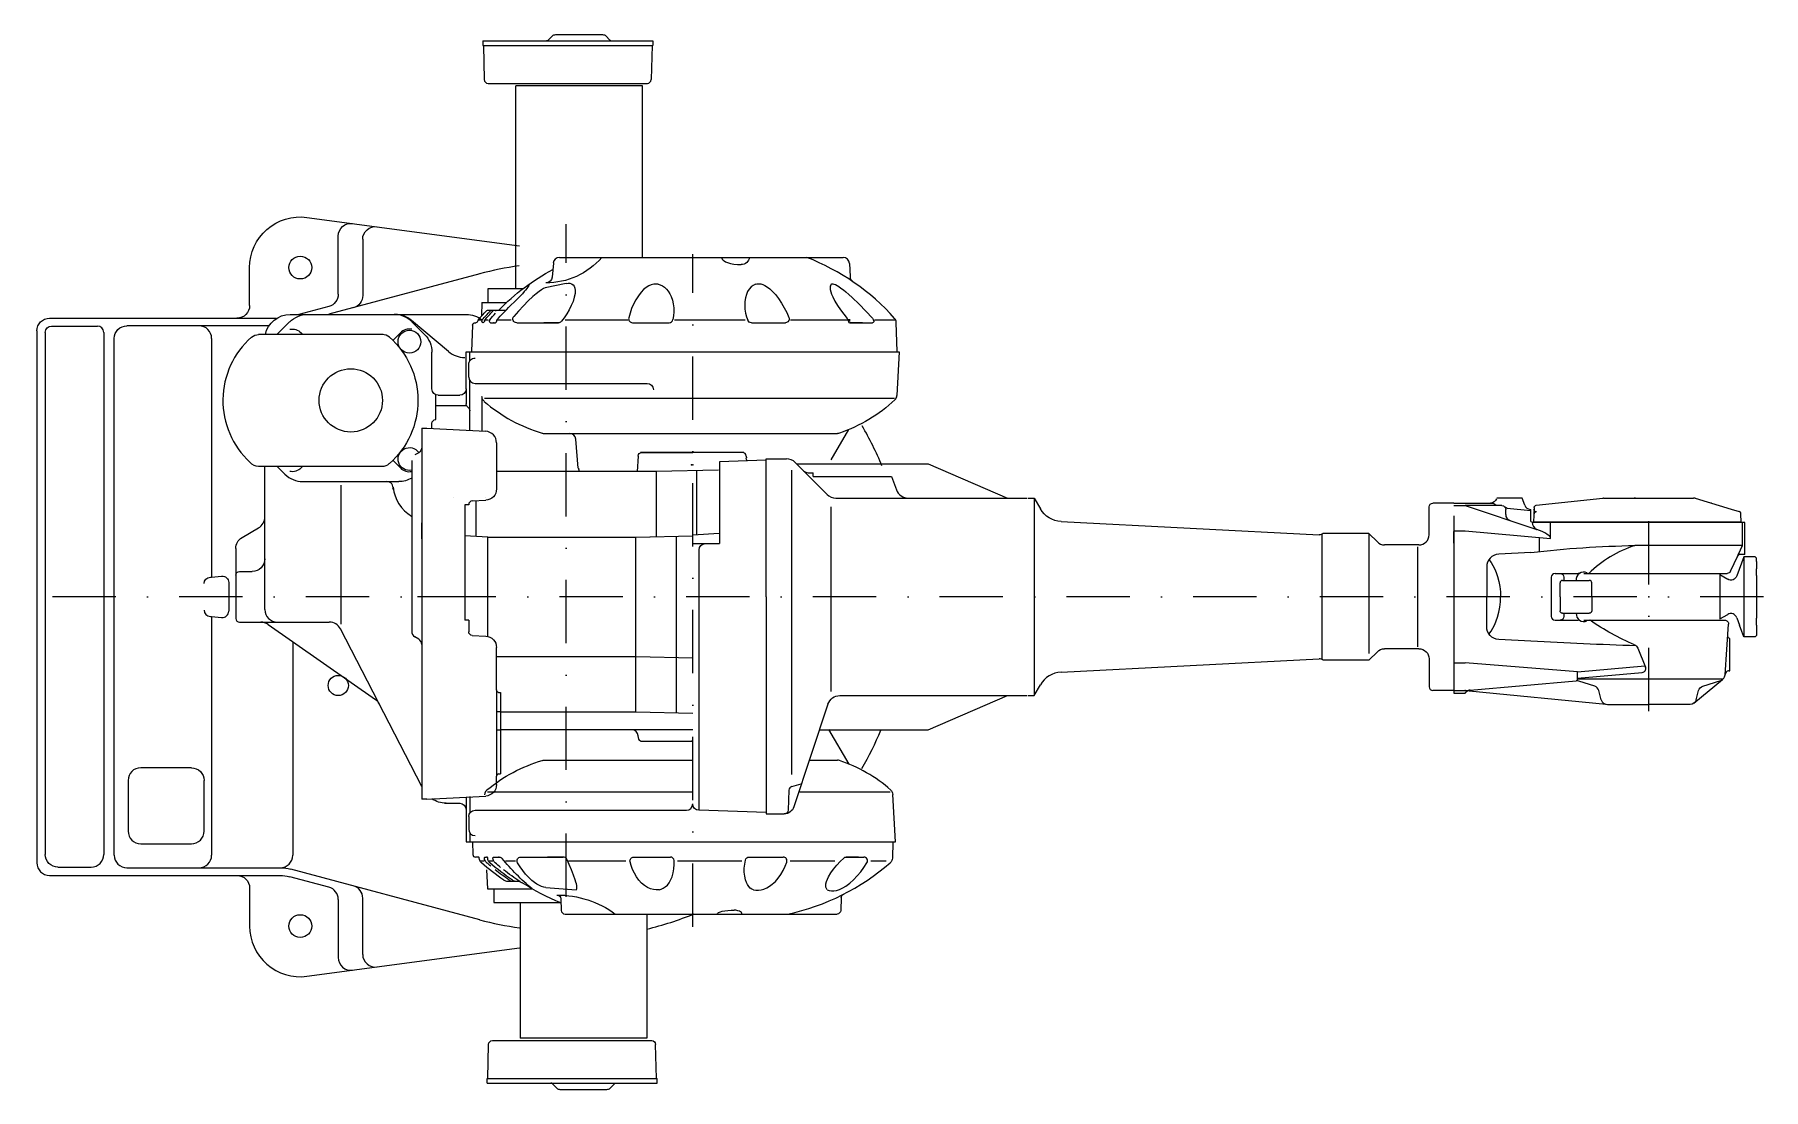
# Model space of a CAD drawing. Extents: x 980 to 2346, y 1111 to 1944.
import ezdxf

# ---------------------------------------------------------------- set-up
doc = ezdxf.new("R2010")
doc.units = 0
doc.header["$LTSCALE"] = 100
for name, pattern in [('DASHDOT', [1, 0.5, -0.25, 0, -0.25]), ('DASHED', [0.75, 0.5, -0.25]), ('GEN7', [15, 10, -2.5, 0, -2.5]), ('PHANTOM', [2.5, 1.25, -0.25, 0.25, -0.25, 0.25, -0.25])]:
    doc.linetypes.add(name, pattern=pattern)
doc.layers.get('0').update_dxf_attribs({"linetype": 'CONTINUOUS'})
doc.layers.add('7', color=4, linetype='GEN7')

msp = doc.modelspace()

# ---------------------------------------------------------------- linework, layer by layer
at = {"linetype": 'CONTINUOUS'}
for p, q in [((1334.1, 1939.01), (1334.1, 1935.5)), ((1334.1, 1939), (1468.4, 1939)), ((1385.8, 1939.59), (1389.2, 1942.98)), ((1391.7, 1944), (1428.8, 1944)), ((1434.6, 1939.59), (1431.3, 1942.98)), ((1468.4, 1939.01), (1468.4, 1935.5)), ((1334.1, 1935.5), (1468.4, 1935.5)), ((1334.6, 1935.47), (1335.3, 1908.43)), ((1404.3, 1935.5), (1468.4, 1935.5)), ((1467.9, 1935.47), (1467.1, 1908.43)), ((1338.3, 1905.5), (1464.1, 1905.5)), ((1460.2, 1903.5), (1360.2, 1903.5)), ((1360.2, 1743.5), (1360.2, 1903.5)), ((1460.2, 1768), (1460.2, 1903.5)), ((1195.3, 1799.65), (1363.2, 1777.28)), ((1220, 1738.97), (1220, 1784.94)), ((1239.3, 1782.37), (1239.3, 1737.93)), ((1389.9, 1763.44), (1388.9, 1752.51)), ((1394.8, 1768), (1618.8, 1768)), ((1623.8, 1763.18), (1624.2, 1752.85)), ((1150, 1730), (1150, 1760)), ((1331.7, 1755.01), (1212.6, 1723.1)), ((1338.3, 1732.5), (1338.3, 1743.5)), ((1338.3, 1743.5), (1366.1, 1743.5)), ((1400, 1747.53), (1383.4, 1743.9)), ((1182, 1723), (1321.2, 1723)), ((1212.6, 1729.31), (1188.9, 1722.97)), ((1333.5, 1732.5), (1333.1, 1721.81)), ((1333.5, 1732.5), (1353, 1732.5)), ((1338.9, 1726.5), (1346.8, 1726.5)), ((1341.5, 1726.5), (1346.3, 1726.5)), ((1345.3, 1726.5), (1352.3, 1726.5)), ((982, 1710), (982, 1290)), ((988.6, 1708.78), (988.6, 1296.6)), ((992, 1720), (1140, 1720)), ((993.6, 1713.78), (1029.8, 1713.78)), ((1034.8, 1708.78), (1034.8, 1296.6)), ((1165.2, 1714), (1053.1, 1714)), ((1140, 1720), (1170.9, 1720)), ((1255.5, 1707.13), (1157.1, 1707.13)), ((1171.6, 1707.13), (1181.6, 1717.15)), ((1190.7, 1708.52), (1192.1, 1707.13)), ((1269.2, 1708.52), (1263.1, 1702.48)), ((1307, 1693.72), (1277.9, 1718.29)), ((1278.2, 1717.15), (1288.1, 1707.22)), ((1326, 1714.57), (1325.2, 1693.8)), ((1328, 1716.5), (1328.7, 1716.5)), ((1330.2, 1718.15), (1330.2, 1717.95)), ((1333.1, 1718.5), (1330.7, 1718.5)), ((1333.5, 1718.15), (1333.4, 1717.54)), ((1334.4, 1716.5), (1334.4, 1716.5)), ((1335.5, 1718.15), (1335.4, 1717.47)), ((1338.5, 1718.5), (1336.2, 1718.5)), ((1339.4, 1718.15), (1339.3, 1717.54)), ((1340.3, 1716.5), (1344, 1716.5)), ((1343.2, 1716.5), (1342.5, 1716.5)), ((1345.1, 1718.15), (1345, 1717.47)), ((1356.6, 1718.5), (1345.5, 1718.5)), ((1360.9, 1716.5), (1394, 1716.5)), ((1394.8, 1716.5), (1382.3, 1716.5)), ((1448.6, 1718.5), (1399.2, 1718.5)), ((1452.3, 1716.5), (1481.4, 1716.5)), ((1541.4, 1718.5), (1485.6, 1718.5)), ((1546.3, 1716.5), (1573.2, 1716.5)), ((1621.8, 1718.5), (1577.1, 1718.5)), ((1622.4, 1719.01), (1624.4, 1719.01)), ((1622.8, 1718), (1624.4, 1718)), ((1623.9, 1716.5), (1642, 1716.5)), ((1634.1, 1716.5), (1624.4, 1716.5)), ((1659.7, 1718.5), (1643.5, 1718.5)), ((1661.5, 1693.8), (1660.7, 1716.71)), ((1043.1, 1296), (1043.1, 1704)), ((1120, 1704), (1120, 1515.52)), ((1321, 1693.5), (1663, 1693.5)), ((1321, 1664.13), (1321, 1693.5)), ((1324, 1686.46), (1324, 1693.5)), ((1663, 1693.5), (1661.2, 1658.95)), ((1294, 1664.13), (1294, 1693.08)), ((1323, 1673.5), (1323, 1683.5)), ((1324, 1646.89), (1324, 1670.54)), ((1328, 1668.5), (1463.9, 1668.5)), ((1297, 1639.94), (1297, 1659.55)), ((1299, 1659.13), (1316, 1659.13)), ((1321, 1664.13), (1321, 1652.38)), ((1333.4, 1658.24), (1333.4, 1630.87)), ((1335.4, 1657), (1659.4, 1657)), ((1297, 1651.13), (1321, 1651.13)), ((1321.8, 1650.25), (1323.1, 1649.01)), ((1324, 1631.36), (1324, 1646.89)), ((1286, 1633.14), (1286, 1340.27)), ((1286, 1633.14), (1290, 1633.14)), ((1290, 1633.14), (1336.5, 1630.71)), ((1294, 1632.93), (1294, 1636.94)), ((1382.6, 1629), (1610.4, 1629)), ((1609.3, 1608.24), (1623.2, 1632.06)), ((1609.3, 1629), (1614.2, 1629)), ((1283.5, 1613.79), (1280.5, 1612.06)), ((1345, 1621.72), (1345, 1596.27)), ((1409.6, 1601.57), (1407.6, 1624.44)), ((1539.2, 1614), (1458.8, 1614)), ((1459.8, 1614), (1500, 1614)), ((1540.2, 1614), (1500, 1614)), ((1157.1, 1603.13), (1255.3, 1603.13)), ((1162, 1490), (1162, 1603.13)), ((1171.6, 1603.13), (1177.9, 1596.86)), ((1192.1, 1603.13), (1190.7, 1601.75)), ((1263.1, 1607.79), (1269.2, 1601.75)), ((1278, 1607.73), (1278, 1472.74)), ((1345, 1599.25), (1471, 1599.25)), ((1456.8, 1611.18), (1456.1, 1599.01)), ((1471, 1599.25), (1520.4, 1600.35)), ((1471, 1599.25), (1471, 1547.76)), ((1503, 1599.97), (1503, 1549.22)), ((1558, 1608), (1521, 1606.71)), ((1521, 1606.71), (1521, 1542)), ((1542.2, 1611.18), (1542.3, 1609.71)), ((1558, 1609), (1573.9, 1609)), ((1558, 1500), (1558, 1609)), ((1578, 1600.03), (1578, 1359.68)), ((1580.9, 1606.07), (1606.1, 1580.93)), ((1582, 1605), (1685.9, 1605)), ((1591.1, 1598), (1595, 1598)), ((1595, 1595), (1595, 1598)), ((1685.9, 1605), (1748.44, 1578)), ((1192, 1591), (1267.8, 1591)), ((1222, 1588.08), (1222, 1478.48)), ((1345, 1596.27), (1345, 1585.27)), ((1595, 1595), (1657, 1595)), ((1657, 1595), (1660.8, 1584.58)), ((1311, 1578.64), (1311, 1578.64)), ((1311, 1578.64), (1311, 1578.64)), ((1311, 1578.64), (1311, 1578.64)), ((1311, 1578.64), (1311, 1578.64)), ((1320, 1572.58), (1320, 1481.68)), ((1323, 1572.58), (1320, 1572.58)), ((1323, 1572.58), (1323, 1572.73)), ((1325.8, 1575.73), (1336.5, 1576.29)), ((1329, 1547.62), (1329, 1575.75)), ((1336, 1578.64), (1336, 1578.64)), ((1336, 1578.64), (1336, 1578.64)), ((1336, 1578.64), (1336, 1578.64)), ((1336, 1578.64), (1336, 1578.64)), ((1609, 1571.14), (1609, 1425.33)), ((1613.1, 1578), (1764, 1578)), ((1765, 1578), (1769.71, 1578)), ((1769.71, 1578), (1769.71, 1422)), ((1769.71, 1578), (1774.58, 1569.49)), ((2081.5, 1549), (2081.5, 1571)), ((2101, 1574), (2084.5, 1574)), ((2101, 1574), (2130.77, 1574)), ((2101, 1572), (2110, 1572)), ((2110, 1572), (2166.51, 1553.28)), ((2139, 1572), (2110.13, 1572)), ((2155, 1578), (2135, 1578)), ((2157.06, 1572.34), (2155, 1578)), ((2164.4, 1570.43), (2164, 1559)), ((2166.18, 1572.34), (2218.73, 1577.98)), ((2219.27, 1578), (2255, 1578)), ((2244.44, 1578), (2243.5, 1578)), ((2255, 1578), (2290.27, 1578)), ((2291.7, 1577.79), (2320.05, 1569.31)), ((1790.91, 1559.44), (1994.6, 1548.94)), ((2101, 1564), (2101, 1436)), ((2142, 1565.01), (2142, 1569)), ((2143.09, 1570.12), (2161.98, 1568.3)), ((2161.28, 1569.07), (2162, 1569)), ((2162, 1559.8), (2162, 1569)), ((2162.8, 1559), (2255, 1559)), ((2328, 1559), (2164, 1559)), ((2177.29, 1546.15), (2177.29, 1559)), ((2255, 1559), (2328, 1559)), ((2320.07, 1569.3), (2326.35, 1567.42)), ((2321, 1559), (2330.34, 1559)), ((2328, 1559), (2327.77, 1565.57)), ((2329, 1540.5), (2329, 1559)), ((2331, 1533.5), (2331, 1558.68)), ((1144, 1546.89), (1157, 1554.4)), ((1338, 1547.12), (1320, 1548.12)), ((1320, 1548.12), (1320, 1481.68)), ((1338, 1469.06), (1338, 1547.12)), ((1338, 1547.12), (1455, 1547.12)), ((1455, 1547.11), (1500, 1548.11)), ((1455, 1547.12), (1465.7, 1547.36)), ((1455, 1464), (1455, 1547.12)), ((1487, 1463.29), (1487, 1547.74)), ((1500, 1549.06), (1520.7, 1550.2)), ((1996.79, 1549.3), (1996.79, 1450.7)), ((2034, 1550), (1997.96, 1550)), ((2034, 1550), (2034, 1455.36)), ((2034, 1550), (2040.66, 1543.35)), ((2101, 1552), (2110, 1552)), ((2101, 1542.5), (2101, 1551.5)), ((2110, 1552), (2177.29, 1546.15)), ((2168.68, 1535.77), (2168.68, 1546.9)), ((1139, 1538.23), (1139, 1483)), ((1455, 1535.5), (1455, 1535.5)), ((1500, 1542), (1521, 1542)), ((1505, 1331.47), (1505, 1537)), ((2073.5, 1541), (2046.31, 1541)), ((2072.45, 1539.5), (2072.45, 1460.5)), ((2162, 1535), (2136.48, 1533.68)), ((2329, 1540.5), (2244.13, 1540.5)), ((2319.55, 1520.24), (2325.27, 1532.5)), ((2330, 1531.5), (2324.54, 1516.49)), ((2325.27, 1532.5), (2328.53, 1539.5)), ((2325.59, 1533.2), (2329, 1540.5)), ((2331, 1533.5), (2327.65, 1533.5)), ((2330, 1531.5), (2330, 1500)), ((2339, 1531.5), (2330, 1531.5)), ((2340, 1530.5), (2339, 1531.5)), ((2340, 1528), (2340, 1530.5)), ((1120, 1515.52), (1127.9, 1516.34)), ((1142, 1520), (1152, 1520)), ((2127, 1523.7), (2127, 1500)), ((2181, 1518.5), (2199.13, 1518.5)), ((2203.71, 1518.5), (2316.83, 1518.5)), ((2311.05, 1517.5), (2317.34, 1513.87)), ((2311.05, 1517.5), (2311.05, 1482.5)), ((2340, 1528), (2340, 1522)), ((2340, 1516.75), (2340, 1522)), ((2340, 1516.75), (2340, 1483.25)), ((1119, 1515.52), (1120, 1515.52)), ((1133.5, 1511.36), (1133.5, 1488.64)), ((2178, 1515.5), (2178, 1500)), ((2185, 1500), (2185, 1511)), ((2187, 1513), (2208, 1513)), ((2188, 1515.5), (2188, 1513)), ((2210, 1500), (2210, 1511)), ((1455, 1409.09), (1455, 1492.21)), ((1455, 1491.71), (1455, 1491.71)), ((1487, 1408.38), (1487, 1492.92)), ((1558, 1500), (1558, 1328.62)), ((2101, 1500), (2101, 1424)), ((2127, 1476.31), (2127, 1500)), ((2178, 1500), (2178, 1484.5)), ((2185, 1500), (2185, 1489)), ((2210, 1500), (2210, 1489)), ((2330, 1500), (2330, 1468.5)), ((1119, 1484.48), (1120, 1484.48)), ((1120, 1484.48), (1120, 1296)), ((1120, 1484.48), (1127.9, 1483.67)), ((1142, 1480), (1212.9, 1480)), ((1164.6, 1478.2), (1249.4, 1418.82)), ((1323, 1481.68), (1320, 1481.68)), ((1323, 1481.68), (1323, 1479.14)), ((1323, 1479.14), (1323, 1472.48)), ((2181, 1481.5), (2199.13, 1481.5)), ((2187, 1487), (2208, 1487)), ((2188, 1487), (2188, 1484.5)), ((2203.71, 1481.5), (2315.03, 1481.5)), ((2311.05, 1482.5), (2317.34, 1486.14)), ((2315.23, 1438.36), (2318.03, 1478.29)), ((2324.54, 1483.52), (2326.72, 1477.5)), ((2328.54, 1472.5), (2326.72, 1477.5)), ((2340, 1477.5), (2340, 1483.25)), ((2340, 1477.5), (2340, 1472.5)), ((1184.1, 1464.32), (1184.1, 1296)), ((1286.1, 1350.29), (1221.8, 1474.6)), ((1283.5, 1466.68), (1280.5, 1468.41)), ((1325.8, 1469.48), (1336.5, 1468.93)), ((2162, 1465), (2136.48, 1466.32)), ((2319, 1441.5), (2319, 1466.86)), ((2330, 1468.5), (2328.54, 1472.5)), ((2339, 1468.5), (2330, 1468.5)), ((2340, 1469.5), (2339, 1468.5)), ((2340, 1472.5), (2340, 1469.5)), ((1345, 1426.47), (1345, 1459.94)), ((1345, 1452.9), (1455, 1452.9)), ((1455, 1452.9), (1500, 1451.9)), ((1790.91, 1440.57), (1994.6, 1451.07)), ((2034, 1450), (1997.96, 1450)), ((2034, 1450), (2040.66, 1456.66)), ((2073.5, 1459), (2046.31, 1459)), ((2081.5, 1451), (2081.5, 1429)), ((2101, 1448), (2110, 1448)), ((2198.8, 1440.79), (2110, 1448)), ((2246.33, 1459.44), (2252.43, 1444.36)), ((2198.8, 1440.79), (2251.99, 1445.45)), ((2198.8, 1433.66), (2198.8, 1440.79)), ((2198.8, 1435.77), (2249.91, 1440.24)), ((2313.6, 1435), (2198.8, 1435)), ((2290.6, 1415.89), (2313.17, 1434.66)), ((2297.7, 1429.36), (2311.8, 1433.96)), ((2318.25, 1441.5), (2319, 1441.5)), ((1345, 1426.47), (1345, 1358.27)), ((1346.5, 1424.53), (1348, 1424.45)), ((1348, 1424.45), (1348, 1360.28)), ((1616.2, 1422), (1764, 1422)), ((1685.9, 1395), (1748.44, 1422)), ((1765, 1422), (1769.71, 1422)), ((1769.71, 1422), (1774.58, 1430.52)), ((2101, 1426), (2084.5, 1426)), ((2101, 1426), (2109.79, 1426)), ((2101, 1424), (2110, 1424)), ((2110, 1424), (2110.9, 1424.9)), ((2110.21, 1426.02), (2114, 1426.35)), ((2113.24, 1425.69), (2221.25, 1415.12)), ((2114, 1426.35), (2197.78, 1433.68)), ((2212.3, 1429.36), (2199.77, 1433.45)), ((2217.51, 1418.71), (2215.58, 1425.9)), ((2292.49, 1418.71), (2294.42, 1425.9)), ((1348.2, 1409.09), (1455, 1409.09)), ((1455, 1409.09), (1500, 1408.09)), ((1606.7, 1415.15), (1579.8, 1334.1)), ((2222.34, 1415), (2255, 1415)), ((2287.66, 1415), (2255, 1415)), ((1345, 1395), (1348.5, 1395)), ((1500, 1395), (1348.9, 1395)), ((1499, 1395), (1349, 1395)), ((1600, 1395), (1685.9, 1395)), ((1607.3, 1395.22), (1623.2, 1367.95)), ((1456.7, 1390.3), (1456.8, 1388.83)), ((1458.8, 1386), (1499, 1386)), ((1459.8, 1386), (1500, 1386)), ((1499.6, 1386), (1499, 1386)), ((1500, 1386), (1500, 1386)), ((1382.6, 1371), (1500, 1371)), ((1592.1, 1371), (1614.2, 1371)), ((1054, 1355), (1054, 1315)), ((1104, 1365), (1064, 1365)), ((1114, 1315), (1114, 1355)), ((1345, 1351.69), (1345, 1358.27)), ((1346.5, 1360.21), (1348, 1360.28)), ((1578.1, 1350.2), (1585.7, 1352.21)), ((1290, 1340.27), (1286, 1340.27)), ((1290, 1340.27), (1336.5, 1342.71)), ((1321, 1341.71), (1321, 1306.5)), ((1324, 1342.28), (1324, 1329.46)), ((1337.8, 1346), (1500.2, 1346)), ((1575.9, 1347.4), (1575.4, 1331.52)), ((1584.5, 1346), (1655.9, 1346)), ((1660, 1306.5), (1658, 1343.92)), ((1304.2, 1337), (1315, 1337)), ((1305.2, 1337), (1316, 1337)), ((1323, 1326.5), (1323, 1316.5)), ((1328, 1331.5), (1495, 1331.5)), ((1558, 1329.62), (1505, 1331.47)), ((1558, 1328.62), (1572.2, 1328.62)), ((1324, 1313.54), (1324, 1306.5)), ((1064, 1305), (1104, 1305)), ((1321, 1306.5), (1660, 1306.5)), ((1326, 1306.5), (1326.3, 1296.43)), ((1658, 1306.5), (1657.6, 1293.65)), ((998.6, 1286.6), (1024.8, 1286.6)), ((1053.1, 1286), (1174.7, 1286)), ((1331.7, 1245), (1182.5, 1284.98)), ((1330.5, 1294.5), (1328.3, 1294.5)), ((1332.4, 1291.5), (1335.3, 1291.5)), ((1336.3, 1294.5), (1337.2, 1294.5)), ((1337.2, 1284.5), (1337.8, 1269.5)), ((1339.3, 1291.5), (1342, 1291.5)), ((1343.1, 1294.5), (1347.1, 1294.5)), ((1347.1, 1294.5), (1346.5, 1294.5)), ((1352.2, 1291.5), (1360.1, 1291.5)), ((1364.2, 1294.5), (1397.7, 1294.5)), ((1397.7, 1294.5), (1385.2, 1294.5)), ((1401.9, 1291.5), (1447.1, 1291.5)), ((1453.4, 1294.5), (1482.3, 1294.5)), ((1488, 1291.5), (1538.7, 1291.5)), ((1544.5, 1294.5), (1571.4, 1294.5)), ((1576.9, 1291.5), (1612.3, 1291.5)), ((1630.8, 1294.5), (1621, 1294.5)), ((1621.2, 1294.5), (1635, 1294.5)), ((1640.6, 1291.5), (1652.7, 1291.5)), ((992, 1280), (1140, 1280)), ((1140, 1280), (1173.9, 1280)), ((1150, 1270), (1150, 1240)), ((1212.6, 1270.7), (1181.7, 1278.98)), ((1353.6, 1275.5), (1360.8, 1275.5)), ((1384, 1270.44), (1407.9, 1268.74)), ((1220, 1261.04), (1220, 1215.07)), ((1239.3, 1217.64), (1239.3, 1262.07)), ((1337.8, 1269.5), (1372.9, 1269.5)), ((1342.9, 1269.5), (1342.9, 1258.5)), ((1342.9, 1269.5), (1372.9, 1269.5)), ((1342.9, 1258.5), (1395.6, 1258.5)), ((1363.7, 1258.5), (1363.7, 1151.5)), ((1395.8, 1261.62), (1396.1, 1252.4)), ((1617.3, 1262.5), (1616.9, 1252.4)), ((1399.1, 1249.5), (1613.9, 1249.5)), ((1463.7, 1249.5), (1463.7, 1151.5)), ((1195.3, 1200.35), (1363.2, 1222.72)), ((1341.7, 1149.5), (1467.6, 1149.5)), ((1463.7, 1151.5), (1363.7, 1151.5)), ((1338, 1119.54), (1338.7, 1146.58)), ((1471.3, 1119.54), (1470.6, 1146.58)), ((1337.5, 1115.99), (1337.5, 1119.5)), ((1337.5, 1119.5), (1471.8, 1119.5)), ((1337.5, 1116), (1471.8, 1116)), ((1389.2, 1115.42), (1392.6, 1112.03)), ((1395.1, 1111), (1432.2, 1111)), ((1407.8, 1119.5), (1471.8, 1119.5)), ((1438.1, 1115.42), (1434.7, 1112.03)), ((1471.8, 1115.99), (1471.8, 1119.5))]:
    msp.add_line(p, q, dxfattribs=at)
at = {"linetype": 'PHANTOM'}
for p, q in [((2101, 1572), (2101.25, 1572)), ((1348, 1424.45), (1348.2, 1424.45)), ((1348, 1360.28), (1348.2, 1360.29))]:
    msp.add_line(p, q, dxfattribs=at)
at = {"linetype": 'DASHED'}
for p, q in [((1286, 1545.89), (1286, 1558.39)), ((1344.8, 1452.9), (1345, 1452.9)), ((1348.2, 1409.09), (1345, 1409.09))]:
    msp.add_line(p, q, dxfattribs=at)
at = {"linetype": 'DASHDOT'}
msp.add_line((1320, 1500), (1282.5, 1500), dxfattribs=at)
at = {"linetype": 'CONTINUOUS'}
for points in [[(1522.8, 1768, 0), (1522.9, 1767.33, 0), (1523.3, 1766.64, 0), (1523.9, 1765.95, 0), (1524.8, 1765.28, 0), (1525.9, 1764.64, 0), (1527.3, 1764.06, 0), (1529.8, 1763.34, 0), (1532.5, 1762.82, 0), (1535.4, 1762.52, 0), (1538.2, 1762.43, 0)], [(1544.5, 1768, 0), (1544.4, 1766.99, 0), (1544, 1765.95, 0), (1543.4, 1764.95, 0), (1542.6, 1764.06, 0), (1541.6, 1763.34, 0), (1540.5, 1762.82, 0), (1539.3, 1762.52, 0), (1538.2, 1762.43, 0)], [(1400, 1747.53, 0), (1401.6, 1747.74, 0), (1403, 1747.67, 0), (1404.3, 1747.27, 0), (1405.4, 1746.5, 0), (1406.3, 1745.33, 0), (1406.9, 1743.76, 0), (1407.1, 1741.81, 0), (1407, 1739.52, 0), (1406.4, 1736.55, 0), (1405.4, 1733.34, 0), (1404, 1730, 0), (1402.4, 1726.67, 0), (1400.5, 1723.45, 0), (1398.5, 1720.43, 0), (1396.4, 1717.66, 0)], [(1370.7, 1746.82, 0), (1370.7, 1746.61, 0), (1370.7, 1746.25, 0), (1370.5, 1745.76, 0), (1370.1, 1745.11, 0), (1369.5, 1744.31, 0), (1368.8, 1743.37, 0), (1368, 1742.29, 0), (1366.9, 1741.09, 0), (1365.4, 1739.34, 0), (1363.6, 1737.44, 0), (1359.7, 1733.5, 0), (1355.7, 1729.68, 0)], [(1383.4, 1743.9, 0), (1382.2, 1743.45, 0), (1380.6, 1742.55, 0), (1378.6, 1741.17, 0), (1376.3, 1739.33, 0), (1373.7, 1737.05, 0), (1370.1, 1733.66, 0), (1366.3, 1729.82, 0), (1362.4, 1725.69, 0), (1358.7, 1721.47, 0)], [(1472.6, 1746.82, 0), (1470.9, 1747.02, 0), (1469.1, 1746.89, 0), (1467.2, 1746.4, 0), (1465.2, 1745.52, 0), (1463.2, 1744.25, 0), (1461.2, 1742.59, 0), (1459.3, 1740.56, 0), (1457.1, 1737.78, 0), (1455.1, 1734.62, 0), (1453.3, 1731.19, 0), (1451.7, 1727.58, 0), (1450.5, 1723.89, 0), (1449.4, 1720.23, 0)], [(1472.6, 1746.82, 0), (1474.3, 1746.31, 0), (1476, 1745.52, 0), (1477.6, 1744.43, 0), (1479.2, 1743.03, 0), (1480.6, 1741.34, 0), (1481.9, 1739.37, 0), (1483, 1737.15, 0), (1484, 1734.3, 0), (1484.6, 1731.26, 0), (1485, 1728.12, 0), (1485, 1724.96, 0), (1484.8, 1721.86, 0), (1484.3, 1718.9, 0)], [(1549.4, 1746.82, 0), (1547.7, 1745.95, 0), (1546.1, 1744.71, 0), (1544.6, 1743.08, 0), (1543.3, 1741.07, 0), (1542.3, 1738.71, 0), (1541.5, 1736.06, 0), (1541.1, 1733.18, 0), (1541, 1730.17, 0), (1541.2, 1727.1, 0), (1541.7, 1724.07, 0), (1542.5, 1721.15, 0), (1543.5, 1718.4, 0)], [(1549.4, 1746.82, 0), (1550.7, 1747.17, 0), (1552.1, 1747.27, 0), (1553.7, 1747.08, 0), (1555.3, 1746.58, 0), (1557, 1745.77, 0), (1558.9, 1744.64, 0), (1560.8, 1743.2, 0), (1562.7, 1741.45, 0), (1565.2, 1738.69, 0), (1567.7, 1735.52, 0), (1570, 1732.03, 0), (1572.2, 1728.33, 0), (1574.2, 1724.51, 0), (1575.9, 1720.68, 0)], [(1609.4, 1746.82, 0), (1608.9, 1746.16, 0), (1608.6, 1745.25, 0), (1608.5, 1744.06, 0), (1608.6, 1742.62, 0), (1609, 1740.92, 0), (1609.6, 1738.98, 0), (1610.5, 1736.85, 0), (1612.2, 1733.59, 0), (1614.2, 1730.13, 0), (1616.6, 1726.61, 0), (1619.2, 1723.16, 0), (1621.8, 1719.88, 0)], [(1609.4, 1746.82, 0), (1609.9, 1747.07, 0), (1610.6, 1747.12, 0), (1611.5, 1746.94, 0), (1612.6, 1746.54, 0), (1613.9, 1745.89, 0), (1615.3, 1744.98, 0), (1617, 1743.83, 0), (1618.9, 1742.44, 0), (1620.9, 1740.81, 0), (1623.3, 1738.73, 0), (1625.9, 1736.41, 0), (1631.3, 1731.23, 0), (1636.7, 1725.62, 0), (1641.9, 1719.93, 0)], [(2177.29, 1546.15, 0), (2177.32, 1546.54, 0), (2177.18, 1546.99, 0), (2176.84, 1547.53, 0), (2176.28, 1548.12, 0), (2175.52, 1548.77, 0), (2174.56, 1549.45, 0), (2172.81, 1550.5, 0), (2170.79, 1551.53, 0), (2168.64, 1552.47, 0), (2166.51, 1553.28, 0)], [(2128.82, 1529.45, 0), (2130.44, 1527.17, 0), (2131.94, 1524.67, 0), (2133.31, 1521.97, 0), (2134.53, 1519.1, 0), (2135.57, 1516.09, 0), (2136.63, 1512.17, 0), (2137.38, 1508.14, 0), (2137.84, 1504.06, 0), (2138, 1500, 0)], [(2128.82, 1470.55, 0), (2130.44, 1472.84, 0), (2131.94, 1475.34, 0), (2133.31, 1478.04, 0), (2134.53, 1480.91, 0), (2135.57, 1483.92, 0), (2136.63, 1487.84, 0), (2137.38, 1491.87, 0), (2137.84, 1495.95, 0), (2138, 1500, 0)], [(1331.3, 1293.76, 0), (1331.3, 1294.03, 0), (1331.1, 1294.29, 0), (1330.8, 1294.45, 0), (1330.5, 1294.5, 0)], [(1335.5, 1293.76, 0), (1335.5, 1294.03, 0), (1335.7, 1294.29, 0), (1336, 1294.45, 0), (1336.3, 1294.5, 0)], [(1338, 1293.76, 0), (1337.9, 1294.03, 0), (1337.8, 1294.29, 0), (1337.5, 1294.45, 0), (1337.2, 1294.5, 0)], [(1342.2, 1293.76, 0), (1342.3, 1294.03, 0), (1342.5, 1294.29, 0), (1342.8, 1294.45, 0), (1343.1, 1294.5, 0)], [(1384, 1270.44, 0), (1382.4, 1270.68, 0), (1380.6, 1271.2, 0), (1378.8, 1272, 0), (1376.8, 1273.09, 0), (1374.9, 1274.46, 0), (1372.8, 1276.11, 0), (1370.4, 1278.4, 0), (1368, 1281, 0), (1365.7, 1283.84, 0), (1363.6, 1286.85, 0), (1361.6, 1289.96, 0)], [(1407.9, 1268.74, 0), (1408.2, 1268.99, 0), (1408.4, 1269.43, 0), (1408.5, 1270.08, 0), (1408.4, 1270.94, 0), (1408.3, 1272.01, 0), (1408.1, 1273.29, 0), (1407.7, 1274.76, 0), (1407.2, 1276.42, 0), (1405.9, 1280.18, 0), (1404.3, 1284.33, 0), (1402.4, 1288.62, 0), (1400.4, 1292.82, 0)], [(1473.4, 1268.74, 0), (1471.2, 1268.6, 0), (1468.9, 1268.84, 0), (1466.5, 1269.49, 0), (1464.1, 1270.56, 0), (1461.8, 1272.06, 0), (1459.5, 1273.97, 0), (1457.4, 1276.25, 0), (1455.5, 1278.83, 0), (1453.9, 1281.66, 0), (1452.5, 1284.64, 0), (1451.3, 1287.72, 0), (1450.5, 1290.81, 0)], [(1473.4, 1268.74, 0), (1475.1, 1269.13, 0), (1476.7, 1269.86, 0), (1478.3, 1270.92, 0), (1479.9, 1272.34, 0), (1481.3, 1274.08, 0), (1482.5, 1276.14, 0), (1483.7, 1278.94, 0), (1484.6, 1282.01, 0), (1485.1, 1285.24, 0), (1485.3, 1288.5, 0), (1485.3, 1291.71, 0)], [(1547.9, 1268.74, 0), (1546.6, 1269.23, 0), (1545.4, 1270.05, 0), (1544.2, 1271.21, 0), (1543.2, 1272.7, 0), (1542.3, 1274.52, 0), (1541.6, 1276.62, 0), (1541, 1279.46, 0), (1540.7, 1282.54, 0), (1540.7, 1285.75, 0), (1541, 1288.97, 0), (1541.5, 1292.1, 0)], [(1547.9, 1268.74, 0), (1549.8, 1268.39, 0), (1551.9, 1268.33, 0), (1554, 1268.59, 0), (1556.2, 1269.19, 0), (1558.4, 1270.13, 0), (1560.6, 1271.42, 0), (1562.8, 1273.03, 0), (1565.2, 1275.3, 0), (1567.5, 1277.93, 0), (1569.6, 1280.85, 0), (1571.4, 1283.97, 0), (1573, 1287.22, 0), (1574.3, 1290.51, 0)], [(1606.1, 1268.74, 0), (1605.6, 1269.57, 0), (1605.2, 1270.63, 0), (1605.1, 1271.9, 0), (1605.2, 1273.39, 0), (1605.6, 1275.08, 0), (1606.3, 1276.95, 0), (1607.3, 1278.96, 0), (1609, 1281.95, 0), (1611.2, 1285.02, 0), (1613.7, 1288.08, 0), (1616.4, 1291, 0), (1619.2, 1293.71, 0)], [(1606.1, 1268.74, 0), (1607.7, 1268.09, 0), (1609.5, 1267.75, 0), (1611.4, 1267.76, 0), (1613.6, 1268.15, 0), (1615.9, 1268.92, 0), (1618.4, 1270.08, 0), (1620.9, 1271.62, 0), (1623.9, 1273.86, 0), (1626.9, 1276.54, 0), (1629.8, 1279.57, 0), (1632.6, 1282.87, 0), (1635.2, 1286.35, 0), (1637.5, 1289.91, 0)], [(1519.3, 1249.5, 0), (1519.4, 1249.87, 0), (1519.7, 1250.24, 0), (1520.3, 1250.62, 0), (1521, 1250.99, 0), (1522, 1251.33, 0), (1523.2, 1251.65, 0), (1525.3, 1252.04, 0), (1527.7, 1252.33, 0), (1530.2, 1252.49, 0), (1532.6, 1252.54, 0)], [(1538.8, 1249.5, 0), (1538.7, 1250.06, 0), (1538.4, 1250.62, 0), (1537.8, 1251.16, 0), (1537, 1251.65, 0), (1535.6, 1252.15, 0), (1534.1, 1252.45, 0), (1532.6, 1252.54, 0)]]:
    msp.add_polyline3d(points, dxfattribs=at)
for centre, radius in [((1190, 1760), 9), ((1276.2, 1701.45), 9), ((1229.9, 1655.13), 25), ((1220, 1430), 8), ((1190, 1240), 9)]:
    msp.add_circle(centre, radius, dxfattribs=at)
at = {"linetype": 'CONTINUOUS', "extrusion": (5.65233e-15, -1.31888e-14, -1)}
msp.add_arc((-1384.4, 1941), 2, 225, 270, dxfattribs=at)
at = {"linetype": 'CONTINUOUS', "extrusion": (0, 0, -1)}
for centre, radius, start, end in [((-1391.7, 1940.5), 3.5, 45, 90), ((-1341.5, 1725.5), 1, 0, 90), ((-1345.3, 1725.5), 1, 0, 90), ((-1328, 1714.5), 2, 2, 90), ((-1328, 1683.5), 5, 0, 90.0001), ((-1463.9, 1663.5), 5, 90, 180), ((-2316.83, 1521.5), 3, 205, 270), ((-1336, 1351.69), 9, 180, 267), ((-1653, 1343.66), 5, 131.142, 177), ((-1505, 1336.44), 5, 272, 0), ((-1572.4, 1331.62), 3, 182, 270), ((-1455.5, 1425.66), 180, 303.931, 308.354), ((-1347.1, 1291.5), 3, 90, 140.496), ((-1453.4, 1291.5), 3, 346.633, 90), ((-1544.5, 1291.5), 3, 11.5265, 90)]:
    msp.add_arc(centre, radius, start, end, dxfattribs=at)
at = {"linetype": 'CONTINUOUS', "extrusion": (2.75335e-14, 6.5979e-14, -1)}
msp.add_arc((-1428.8, 1940.5), 3.5, 90, 135, dxfattribs=at)
at = {"linetype": 'CONTINUOUS'}
for centre, radius, start, end in [((1436.1, 1941), 2, 225, 270), ((1338.3, 1908.5), 3, 181.5, 270), ((1464.1, 1908.5), 3, 270, 358.5), ((1394.8, 1763), 5, 90, 175), ((1525, 1600.14), 180, 41.6913, 68.8361), ((1618.8, 1763), 5, 2, 90), ((1400, 1500), 264, 98.0873, 105), ((1629.2, 1753.03), 5, 182, 235.729), ((1264.1, 1703), 20, 45, 90), ((1265, 1703), 20, 49.8249, 90), ((1029.8, 1708.78), 5, 0, 90), ((1110, 1704), 10, 0, 90), ((1254.8, 1698.63), 8.5, 48.5904, 90), ((1276.2, 1701.45), 10, 79.0226, 135), ((1331.2, 1718.11), 1, 138.773, 178), ((1340.3, 1717.5), 1, 178, 270), ((1344, 1717.5), 1, 270, 358), ((1346.1, 1718.11), 1, 138.773, 178), ((1394, 1719.5), 3, 270, 322.075), ((1452.3, 1719.5), 3, 166.079, 270), ((1481.4, 1719.5), 3, 270, 348.321), ((1623.9, 1717.5), 1, 188.118, 270), ((1655.7, 1716.54), 5, 2.00001, 41.6913), ((1195.4, 1655.13), 66.5, 131.41, 227.197), ((1319.9, 1709), 20, 229.825, 270), ((1328, 1673.5), 5, 180, 270), ((1416.5, 1748.36), 124.29, 229.152, 253.465), ((1656.2, 1659.21), 5, 313.26, 357), ((1336, 1621.72), 9, 0, 87), ((1382.6, 1634), 5, 253.465, 270), ((1402.6, 1624), 5, 5, 90), ((1400, 1500), 270, 22.5134, 30.0005), ((1539.2, 1611), 3, 3.36646, 90), ((1156.9, 1611.63), 8.5, 218.497, 270), ((1254.7, 1611.63), 8.5, 270, 311.41), ((1276.2, 1608.82), 10, 225, 280.977), ((1414.6, 1602), 5, 185, 213.303), ((1573.9, 1599), 10, 45, 90), ((1591.1, 1603), 5, 225, 270), ((1192, 1611), 20, 225, 270), ((1258.3, 1586), 5, 347.52, 90), ((1293.1, 1589.67), 30, 186.017, 239.698), ((1670.2, 1588), 10, 200, 270), ((1326, 1572.73), 3, 93, 180), ((1613.1, 1588), 10, 225, 270), ((2161.76, 1574.05), 5, 200, 264.508), ((2219.27, 1573), 5, 90, 96.1155), ((2290.27, 1573), 5, 73.3239, 90), ((2302.89, 1571.31), 3, 57.8051, 73.3239), ((1152, 1563.06), 10, 300, 0), ((2147, 1565.01), 5, 180, 251.672), ((2169.12, 1558.82), 6.12, 178.281, 244.789), ((2166.21, 1565), 2, 90, 178), ((2325.77, 1565.5), 2, 2, 73.3239), ((2046.31, 1549), 8, 225, 270), ((2073.5, 1549), 8, 270, 0), ((2137, 1523.7), 10, 92.9608, 180), ((2272.12, 1452.92), 91.95, 107.723, 134.498), ((2327.65, 1530.5), 3, 90, 155), ((2324, 1541.61), 5, 335, 0), ((2181, 1515.5), 3, 90, 180), ((2203.71, 1513.5), 6, 65.38, 185.171), ((2208.29, 1523.5), 5, 245.38, 270), ((2187, 1511), 2, 90, 180), ((2208, 1511), 2, 0, 90), ((1119, 1489.48), 5, 180, 270), ((1128.5, 1488.64), 5, 264.144, 0), ((1172, 1490), 10, 180, 270), ((1142, 1483), 3, 180, 270), ((1158.8, 1470), 10, 55, 90), ((1212.9, 1470), 10, 27.3608, 90), ((2181, 1484.5), 3, 180, 270), ((2203.71, 1486.5), 6, 175.722, 294.62), ((2199.13, 1476.5), 5, 65.38, 90), ((2208.29, 1476.5), 5, 90, 114.62), ((2319.84, 1481.81), 5, 20, 120), ((1283, 1472.74), 5, 180, 240), ((1281, 1462.35), 5, 0, 60), ((1994.86, 1446.07), 5, 51.8386, 92.9508), ((1791.94, 1420.59), 20, 92.9508, 150.255), ((2198.22, 1428.7), 5, 71.9395, 95), ((2249.65, 1443.23), 3, 275, 22.0182), ((2310.25, 1438.71), 5, 288.06, 356), ((2318.25, 1438.5), 3, 94.8199, 176), ((2318.25, 1438.5), 3, 90, 94.8199), ((2084.5, 1429), 3, 180, 270), ((2112.94, 1422.7), 3, 84.4143, 138.06), ((2114.43, 1421.36), 5, 95, 135), ((2210.75, 1424.61), 5, 15, 71.9395), ((1243.6, 1410.63), 10, 27.3608, 55), ((2222.34, 1420), 5, 195, 270), ((1451.8, 1390), 5, 3.36646, 90), ((1400, 1500), 270, 329.862, 337.05), ((1459.8, 1389), 3, 183.366, 270), ((1614.2, 1366), 5, 71.3357, 90), ((1577.4, 1257.05), 120, 48.8583, 71.3358), ((1064, 1355), 10, 90, 180), ((1347, 1358.27), 2, 104.478, 180), ((1340.6, 1343.68), 5, 115.961, 180), ((1578.9, 1347.3), 3, 105, 178), ((1495, 1336.5), 5, 270, 0), ((1064, 1315), 10, 180, 270), ((1104, 1315), 10, 270, 0), ((1328, 1316.5), 5, 180, 270), ((992, 1290), 10, 180, 270), ((1024.8, 1296.6), 10, 270, 0), ((1053.1, 1296), 10, 180, 270), ((1110, 1296), 10, 270, 0), ((1174.1, 1296), 10, 270, 0), ((1328.3, 1296.5), 2, 182, 270), ((1397.7, 1291.5), 3, 26.0595, 90), ((1482.3, 1291.5), 3, 3.94966, 90), ((1571.4, 1291.5), 3, 340.572, 90), ((1537.3, 1425.51), 180, 282.089, 311.192), ((1635, 1291.5), 3, 327.97, 90), ((1210, 1261.04), 10, 0, 75), ((1229.3, 1262.07), 10, 0, 75), ((1353.6, 1280.5), 5, 237, 270), ((1357.7, 1280.5), 5, 237, 270), ((1360.3, 1280.5), 5, 237, 270), ((1400, 1500), 264, 255, 261.997), ((1399.1, 1252.5), 3, 182, 270), ((1400, 1500), 270, 283.639, 291.98), ((1190, 1240), 40, 180, 277.586), ((1249.3, 1217.64), 10, 180, 277.586), ((1230, 1215.07), 10, 180, 277.586), ((1387.8, 1114), 2, 45, 90), ((1395.1, 1114.5), 3.5, 225, 270), ((1432.2, 1114.5), 3.5, 270, 315)]:
    msp.add_arc(centre, radius, start, end, dxfattribs=at)
at = {"linetype": 'CONTINUOUS', "extrusion": (-3.33067e-16, 0, -1)}
msp.add_arc((-1190, 1760), 40, 0, 97.5863, dxfattribs=at)
at = {"linetype": 'CONTINUOUS', "extrusion": (4.44089e-16, -4.44089e-16, -1)}
for centre, end in [((-1230, 1784.94), 97.5863), ((-992, 1710), 90)]:
    msp.add_arc(centre, 10, 0, end, dxfattribs=at)
at = {"linetype": 'CONTINUOUS', "extrusion": (-9.41469e-13, -8.20677e-13, -1)}
msp.add_arc((-1249.3, 1782.37, 0), 10, 0, 97.5863, dxfattribs=at)
at = {"linetype": 'CONTINUOUS', "extrusion": (8.14213e-15, -2.09895e-14, -1)}
msp.add_arc((-1384.5, 1805.27), 57.33, 220.542, 270.593, dxfattribs=at)
at = {"linetype": 'CONTINUOUS', "extrusion": (-4.02368e-15, 3.96614e-15, -1)}
msp.add_arc((-1475, 1600.14), 180, 44.5873, 61.6195, dxfattribs=at)
at = {"linetype": 'CONTINUOUS', "extrusion": (-3.53919e-15, 3.09639e-16, -1)}
msp.add_arc((-1383.9, 1752.94), 5, 185, 270, dxfattribs=at)
at = {"linetype": 'CONTINUOUS', "extrusion": (8.88178e-16, -4.44089e-16, -1)}
msp.add_arc((-1210, 1738.97), 10, 180, 255, dxfattribs=at)
at = {"linetype": 'CONTINUOUS', "extrusion": (9.41025e-13, 1.22347e-12, -1)}
msp.add_arc((-1229.3, 1737.93, 0), 10, 180, 255, dxfattribs=at)
at = {"linetype": 'CONTINUOUS', "extrusion": (-4.44089e-16, 4.44089e-16, -1)}
msp.add_arc((-1140, 1730), 10, 180, 270, dxfattribs=at)
at = {"linetype": 'CONTINUOUS', "extrusion": (-5.60086e-16, 5.7206e-16, -1)}
msp.add_arc((-1182, 1703), 20, 11.9159, 90, dxfattribs=at)
at = {"linetype": 'CONTINUOUS', "extrusion": (-4.23925e-15, 7.37943e-15, -1)}
msp.add_arc((-1195.8, 1703), 20, 45, 90, dxfattribs=at)
at = {"linetype": 'CONTINUOUS', "extrusion": (2.66454e-15, 1.17684e-14, -1)}
msp.add_arc((-1321.2, 1703), 20, 90, 127.819, dxfattribs=at)
at = {"linetype": 'CONTINUOUS', "extrusion": (5.4589e-14, -5.01963e-14, -1)}
msp.add_arc((-1465.8, 1600.14), 180, 41.2269, 44.1824, dxfattribs=at)
at = {"linetype": 'CONTINUOUS', "extrusion": (-5.4589e-14, 5.01963e-14, -1)}
msp.add_arc((-1469.1, 1600.14), 180, 41.2269, 44.1824, dxfattribs=at)
at = {"linetype": 'CONTINUOUS', "extrusion": (2.73038e-14, -2.51063e-14, -1)}
msp.add_arc((-1471.1, 1600.14), 180, 41.2269, 44.1824, dxfattribs=at)
at = {"linetype": 'CONTINUOUS', "extrusion": (-2.83415e-14, -3.12861e-14, -1)}
msp.add_arc((-1338.9, 1723.5), 3, 44.1824, 90, dxfattribs=at)
at = {"linetype": 'CONTINUOUS', "extrusion": (-9.99593e-14, 8.75908e-14, -1)}
msp.add_arc((-1475, 1600.14), 180, 41.2269, 43.435, dxfattribs=at)
at = {"linetype": 'CONTINUOUS', "extrusion": (-3.90813e-16, -3.86338e-14, -1)}
msp.add_arc((-1342.2, 1723.5), 3, 44.1824, 90, dxfattribs=at)
at = {"linetype": 'CONTINUOUS', "extrusion": (-1.80437e-14, 2.67364e-15, -1)}
msp.add_arc((-1344.1, 1723.5), 3, 44.1824, 90, dxfattribs=at)
at = {"linetype": 'CONTINUOUS', "extrusion": (1.0284e-14, -9.60201e-15, -1)}
msp.add_arc((-1480.7, 1600.14), 180, 41.2269, 46.0229, dxfattribs=at)
at = {"linetype": 'CONTINUOUS', "extrusion": (-7.72715e-14, -5.18104e-14, -1)}
msp.add_arc((-1360.9, 1719.5, 0), 3, 270, 41.0487, dxfattribs=at)
at = {"linetype": 'CONTINUOUS', "extrusion": (-2.83725e-14, 1.80455e-13, -1)}
msp.add_arc((-1573.2, 1719.5), 3, 156.995, 270, dxfattribs=at)
at = {"linetype": 'CONTINUOUS', "extrusion": (-4.26947e-12, -4.28191e-12, -1)}
msp.add_arc((-993.6, 1708.78, 0), 5, 0, 90, dxfattribs=at)
at = {"linetype": 'CONTINUOUS', "extrusion": (-4.35207e-13, -4.35207e-13, -1)}
msp.add_arc((-1053.1, 1704, 0), 10, 0, 90, dxfattribs=at)
at = {"linetype": 'CONTINUOUS', "extrusion": (1.41981e-15, -3.62412e-15, -1)}
msp.add_arc((-1157.1, 1698.63), 8.5, 48.5904, 90, dxfattribs=at)
at = {"linetype": 'CONTINUOUS', "extrusion": (1.57984e-13, 4.19227e-13, -1)}
msp.add_arc((-1183.6, 1701.45, 0), 10, 79.0226, 135, dxfattribs=at)
at = {"linetype": 'CONTINUOUS', "extrusion": (7.37943e-15, 4.23925e-15, -1)}
msp.add_arc((-1274, 1693.08), 20, 135, 180, dxfattribs=at)
at = {"linetype": 'CONTINUOUS', "extrusion": (4.53428e-14, 2.59669e-14, -1)}
msp.add_arc((-1328.7, 1718), 1.5, 182, 270, dxfattribs=at)
at = {"linetype": 'CONTINUOUS', "extrusion": (-5.15143e-14, 5.32907e-14, -1)}
msp.add_arc((-1334.4, 1717.5), 1, 270, 2, dxfattribs=at)
at = {"linetype": 'CONTINUOUS', "extrusion": (-7.40486e-14, -8.45087e-14, -1)}
msp.add_arc((-1334.5, 1718.11, 0), 1, 1.99997, 41.227, dxfattribs=at)
at = {"linetype": 'CONTINUOUS', "extrusion": (5.51801e-14, 5.31737e-14, -1)}
msp.add_arc((-1334.4, 1717.5), 1, 182, 270, dxfattribs=at)
at = {"linetype": 'CONTINUOUS', "extrusion": (-2.44968e-13, -1.63298e-14, -1)}
msp.add_arc((-1336.5, 1718.11, 0), 1, 1.99997, 41.227, dxfattribs=at)
at = {"linetype": 'CONTINUOUS', "extrusion": (-1.0912e-13, -7.08418e-14, -1)}
msp.add_arc((-1340.4, 1718.11, 0), 1, 2.00005, 41.2269, dxfattribs=at)
at = {"linetype": 'CONTINUOUS', "extrusion": (9.37028e-14, -3.99681e-14, -1)}
msp.add_arc((-1546.3, 1719.5), 3, 270, 338.353, dxfattribs=at)
at = {"linetype": 'CONTINUOUS', "extrusion": (-1.01561e-14, -4.48483e-15, -1)}
msp.add_arc((-1618, 1716.66), 5, 139.914, 171.882, dxfattribs=at)
at = {"linetype": 'CONTINUOUS', "extrusion": (8.74194e-14, 4.45657e-14, -1)}
msp.add_arc((-1638.1, 1716.62, 0), 5, 138.574, 167.28, dxfattribs=at)
at = {"linetype": 'CONTINUOUS', "extrusion": (3.66709e-15, 8.45962e-14, -1)}
msp.add_arc((-1642, 1717.5), 1, 167.28, 270, dxfattribs=at)
at = {"linetype": 'CONTINUOUS', "extrusion": (2.20855e-16, 2.50426e-16, -1)}
msp.add_arc((-1216.4, 1655.13), 66.5, 131.41, 228.59, dxfattribs=at)
at = {"linetype": 'CONTINUOUS', "extrusion": (-3.55271e-15, -3.55271e-15, -1)}
msp.add_arc((-1299, 1664.13), 5, 270, 0, dxfattribs=at)
at = {"linetype": 'CONTINUOUS', "extrusion": (-7.99361e-15, -1.33227e-14, -1)}
msp.add_arc((-1316, 1664.13), 5, 180, 270, dxfattribs=at)
at = {"linetype": 'CONTINUOUS', "extrusion": (-2.53308e-14, -6.05009e-14, -1)}
msp.add_arc((-1324, 1652.38), 3, 315, 0, dxfattribs=at)
at = {"linetype": 'CONTINUOUS', "extrusion": (3.63088e-15, 1.61056e-15, -1)}
msp.add_arc((-1338.4, 1658.24), 5, 309.514, 0.00001, dxfattribs=at)
at = {"linetype": 'CONTINUOUS', "extrusion": (-2.23183e-15, 2.37166e-15, -1)}
msp.add_arc((-1577.4, 1742.96), 120, 226.74, 251.336, dxfattribs=at)
at = {"linetype": 'CONTINUOUS', "extrusion": (1.4803e-15, -1.33227e-15, -1)}
for centre in [(-1297, 1636.94), (-2084.5, 1571)]:
    msp.add_arc(centre, 3, 0, 90, dxfattribs=at)
at = {"linetype": 'CONTINUOUS', "extrusion": (-5.20224e-14, 2.89944e-14, -1)}
msp.add_arc((-1321, 1646.89), 3, 135, 180, dxfattribs=at)
at = {"linetype": 'CONTINUOUS', "extrusion": (-5.46794e-15, 3.28398e-14, -1)}
msp.add_arc((-1614.2, 1634), 5, 251.336, 270, dxfattribs=at)
at = {"linetype": 'CONTINUOUS', "extrusion": (-9.36399e-17, 4.84466e-16, -1)}
msp.add_arc((-1276.2, 1608.82), 9, 259.06, 143.991, dxfattribs=at)
at = {"linetype": 'CONTINUOUS', "extrusion": (1.06581e-14, -6.21725e-15, -1)}
msp.add_arc((-1281, 1618.12), 5, 180, 240, dxfattribs=at)
at = {"linetype": 'CONTINUOUS', "extrusion": (1.37343e-15, -1.86022e-15, -1)}
msp.add_arc((-1459.8, 1611), 3, 3.36646, 90, dxfattribs=at)
at = {"linetype": 'CONTINUOUS', "extrusion": (1.93121e-13, -4.56897e-13, -1)}
msp.add_arc((-1183.6, 1608.82), 10, 225, 280.977, dxfattribs=at)
at = {"linetype": 'CONTINUOUS', "extrusion": (3.06504e-14, 9.15974e-15, -1)}
msp.add_arc((-1547.2, 1610), 5, 329.711, 356.634, dxfattribs=at)
at = {"linetype": 'CONTINUOUS', "extrusion": (-3.31632e-15, 1.17115e-14, -1)}
msp.add_arc((-1267.8, 1611), 20, 239.393, 270, dxfattribs=at)
at = {"linetype": 'CONTINUOUS', "extrusion": (1.4803e-15, -1.77636e-15, -1)}
msp.add_arc((-1336, 1585.27), 9, 180, 267, dxfattribs=at)
at = {"linetype": 'CONTINUOUS', "extrusion": (5.00616e-15, -7.02058e-15, -1)}
msp.add_arc((-2130.04, 1579), 5, 200, 270, dxfattribs=at)
at = {"linetype": 'CONTINUOUS', "extrusion": (2.22045e-15, 5.32907e-15, -1)}
msp.add_arc((-2130.77, 1569), 5, 90, 134.415, dxfattribs=at)
at = {"linetype": 'CONTINUOUS', "extrusion": (4.44089e-15, 4.44089e-15, -1)}
for centre in [(-2139, 1569), (-2185, 1515.5)]:
    msp.add_arc(centre, 3, 90, 180, dxfattribs=at)
at = {"linetype": 'CONTINUOUS', "extrusion": (-4.97023e-15, -9.93197e-15, -1)}
msp.add_arc((-2143.38, 1573.1), 3, 275.492, 316.882, dxfattribs=at)
at = {"linetype": 'CONTINUOUS', "extrusion": (-2.1261e-15, 2.7404e-15, -1)}
msp.add_arc((-2166.4, 1570.36), 2, 2, 83.8845, dxfattribs=at)
at = {"linetype": 'CONTINUOUS', "extrusion": (-4.77792e-16, -6.4239e-16, -1)}
msp.add_arc((-1791.94, 1579.41), 20, 272.951, 330.255, dxfattribs=at)
at = {"linetype": 'CONTINUOUS', "extrusion": (-2.75335e-14, -2.77556e-14, -1)}
msp.add_arc((-2162.8, 1559.8), 0.8, 270, 0, dxfattribs=at)
at = {"linetype": 'CONTINUOUS', "extrusion": (2.22045e-15, 2.22045e-15, -1)}
for centre, end in [((-2166.35, 1569), 2), ((-2187, 1489), 0)]:
    msp.add_arc(centre, 2, 270, end, dxfattribs=at)
at = {"linetype": 'CONTINUOUS', "extrusion": (2.18369e-13, 4.37785e-13, -1)}
msp.add_arc((-2332, 1561.5, 0), 3, 289.471, 303.558, dxfattribs=at)
at = {"linetype": 'CONTINUOUS', "extrusion": (-5.32907e-15, 3.10862e-15, -1)}
msp.add_arc((-1149, 1538.23), 10, 0, 60, dxfattribs=at)
at = {"linetype": 'CONTINUOUS', "extrusion": (-5.93772e-15, 1.90557e-14, -1)}
msp.add_arc((-1994.86, 1553.93), 5, 231.839, 272.951, dxfattribs=at)
at = {"linetype": 'CONTINUOUS', "extrusion": (-4.71179e-13, -4.68514e-13, -1)}
msp.add_arc((-1152, 1530, 0), 10, 180, 270, dxfattribs=at)
at = {"linetype": 'CONTINUOUS', "extrusion": (-8.88178e-16, 8.88178e-16, -1)}
msp.add_arc((-1510, 1537), 5, 0, 90, dxfattribs=at)
at = {"linetype": 'CONTINUOUS', "extrusion": (-4.93841e-16, 4.1528e-15, -1)}
msp.add_arc((-2256.42, 740.99), 799.6, 83.2184, 89.1191, dxfattribs=at)
at = {"linetype": 'CONTINUOUS', "extrusion": (-1.76924e-13, -2.96743e-15, -1)}
msp.add_arc((-1128.5, 1511.36, 0), 5, 84.1441, 180, dxfattribs=at)
at = {"linetype": 'CONTINUOUS', "extrusion": (1.56171e-12, 1.57074e-12, -1)}
msp.add_arc((-1142, 1517, 0), 3, 0, 90, dxfattribs=at)
at = {"linetype": 'CONTINUOUS', "extrusion": (1.24105e-14, -5.58636e-14, -1)}
msp.add_arc((-2199.13, 1523.5), 5, 245.38, 270, dxfattribs=at)
at = {"linetype": 'CONTINUOUS', "extrusion": (3.78952e-16, -1.5557e-15, -1)}
msp.add_arc((-2319.84, 1518.2), 5, 200, 300, dxfattribs=at)
at = {"linetype": 'CONTINUOUS', "extrusion": (4.44089e-15, -7.99361e-15, -1)}
msp.add_arc((-1119, 1510.52), 5, 0, 90, dxfattribs=at)
at = {"linetype": 'CONTINUOUS', "extrusion": (-2.22045e-15, 2.22045e-15, -1)}
msp.add_arc((-2208, 1489), 2, 180, 270, dxfattribs=at)
at = {"linetype": 'CONTINUOUS', "extrusion": (-9.3287e-16, -8.41116e-16, -1)}
msp.add_arc((-2137, 1476.31), 10, 272.961, 0, dxfattribs=at)
at = {"linetype": 'CONTINUOUS', "extrusion": (4.44089e-15, -4.44089e-15, -1)}
msp.add_arc((-2185, 1484.5), 3, 180, 270, dxfattribs=at)
at = {"linetype": 'CONTINUOUS', "extrusion": (-8.47586e-16, -1.98758e-15, -1)}
msp.add_arc((-2321.05, 1643.66), 197.3, 293.095, 304.73, dxfattribs=at)
at = {"linetype": 'CONTINUOUS', "extrusion": (-5.32907e-15, -4.44089e-15, -1)}
msp.add_arc((-2315.03, 1478.5), 3, 90, 184, dxfattribs=at)
at = {"linetype": 'CONTINUOUS', "extrusion": (8.44749e-15, 8.45126e-15, -1)}
msp.add_arc((-1326, 1472.48), 3, 273, 0, dxfattribs=at)
at = {"linetype": 'CONTINUOUS', "extrusion": (-1.8514e-15, -1.3853e-15, -1)}
msp.add_arc((-1336, 1459.94), 9, 93, 180, dxfattribs=at)
at = {"linetype": 'CONTINUOUS', "extrusion": (3.51287e-16, 1.2965e-14, -1)}
msp.add_arc((-2313.06, 3976.1), 2515.64, 271.552, 273.443, dxfattribs=at)
at = {"linetype": 'CONTINUOUS', "extrusion": (-1.23986e-14, -1.20929e-14, -1)}
msp.add_arc((-2241.69, 1457.57), 5, 113.095, 157.982, dxfattribs=at)
at = {"linetype": 'CONTINUOUS', "extrusion": (1.07206e-14, 2.90119e-15, -1)}
msp.add_arc((-2320.42, 1469.5), 3, 323.765, 4, dxfattribs=at)
at = {"linetype": 'CONTINUOUS', "extrusion": (-1.16393e-13, -1.34076e-13, -1)}
msp.add_arc((-2320.42, 1469.5, 0), 3, 298.247, 323.765, dxfattribs=at)
at = {"linetype": 'CONTINUOUS', "extrusion": (6.67289e-15, -1.60934e-14, -1)}
msp.add_arc((-2046.31, 1451), 8, 45, 90, dxfattribs=at)
at = {"linetype": 'CONTINUOUS', "extrusion": (-4.44089e-16, -5.55112e-16, -1)}
msp.add_arc((-2073.5, 1451), 8, 90, 180, dxfattribs=at)
at = {"linetype": 'CONTINUOUS', "extrusion": (-3.69015e-15, -3.63374e-15, -1)}
msp.add_arc((-1347, 1426.47), 2, 284.478, 0, dxfattribs=at)
at = {"linetype": 'CONTINUOUS', "extrusion": (-1.96918e-15, 2.52538e-15, -1)}
msp.add_arc((-1616.2, 1412), 10, 18.3644, 90, dxfattribs=at)
at = {"linetype": 'CONTINUOUS', "extrusion": (-6.26311e-14, 1.46103e-12, -1)}
msp.add_arc((-2109.79, 1431, 0), 5, 265.109, 270, dxfattribs=at)
at = {"linetype": 'CONTINUOUS', "extrusion": (-2.11399e-15, 2.40546e-15, -1)}
msp.add_arc((-2299.25, 1424.61), 5, 15, 71.9395, dxfattribs=at)
at = {"linetype": 'CONTINUOUS', "extrusion": (4.85601e-15, -5.89871e-15, -1)}
msp.add_arc((-2287.66, 1420), 5, 195, 270, dxfattribs=at)
at = {"linetype": 'CONTINUOUS', "extrusion": (-7.48658e-16, 1.6057e-15, -1)}
msp.add_arc((-1416.5, 1251.65), 124.29, 50.4859, 73.4651, dxfattribs=at)
at = {"linetype": 'CONTINUOUS', "extrusion": (-5.92026e-15, 4.17875e-14, -1)}
msp.add_arc((-1382.6, 1366), 5, 73.4651, 90, dxfattribs=at)
at = {"linetype": 'CONTINUOUS', "extrusion": (-4.44089e-16, -4.44089e-16, -1)}
for centre in [(-1104, 1355), (-1140, 1270)]:
    msp.add_arc(centre, 10, 90, 180, dxfattribs=at)
at = {"linetype": 'CONTINUOUS', "extrusion": (-3.55271e-15, -6.21725e-15, -1)}
msp.add_arc((-1305.2, 1357), 20, 270, 304.835, dxfattribs=at)
at = {"linetype": 'CONTINUOUS', "extrusion": (-1.06581e-14, 1.06581e-14, -1)}
msp.add_arc((-1316, 1332), 5, 90, 180, dxfattribs=at)
at = {"linetype": 'CONTINUOUS', "extrusion": (-1.77635e-15, 1.77636e-15, -1)}
msp.add_arc((-1328, 1326.5), 5, 0, 89.9999, dxfattribs=at)
at = {"linetype": 'CONTINUOUS', "extrusion": (-7.73852e-16, 1.19273e-15, -1)}
msp.add_arc((-1572.2, 1336.62), 8, 198.364, 270, dxfattribs=at)
at = {"linetype": 'CONTINUOUS', "extrusion": (-5.04929e-13, 5.04041e-13, -1)}
msp.add_arc((-998.6, 1296.6, 0), 10, 270, 0, dxfattribs=at)
at = {"linetype": 'CONTINUOUS', "extrusion": (-5.77316e-15, -4.26326e-14, -1)}
msp.add_arc((-1174.7, 1256), 30, 90, 105, dxfattribs=at)
at = {"linetype": 'CONTINUOUS', "extrusion": (2.13729e-14, 9.64537e-15, -1)}
msp.add_arc((-1336.3, 1293.76), 5, 311.087, 0.00001, dxfattribs=at)
at = {"linetype": 'CONTINUOUS', "extrusion": (7.78804e-15, 9.98496e-15, -1)}
msp.add_arc((-1451.3, 1425.66), 180, 303.931, 311.087, dxfattribs=at)
at = {"linetype": 'CONTINUOUS', "extrusion": (-8.84961e-15, -4.06755e-15, -1)}
for centre in [(-1340.5, 1293.76), (-1343, 1293.76)]:
    msp.add_arc(centre, 5, 311.087, 0.00001, dxfattribs=at)
at = {"linetype": 'CONTINUOUS', "extrusion": (5.46708e-13, 6.42485e-13, -1)}
msp.add_arc((-1455.5, 1425.66, 0), 180, 309.702, 311.087, dxfattribs=at)
at = {"linetype": 'CONTINUOUS', "extrusion": (-3.89402e-15, -4.99248e-15, -1)}
msp.add_arc((-1458, 1425.66), 180, 303.931, 311.087, dxfattribs=at)
at = {"linetype": 'CONTINUOUS', "extrusion": (1.31071e-14, 6.24725e-15, -1)}
msp.add_arc((-1347.2, 1293.76), 5, 311.087, 0.00001, dxfattribs=at)
at = {"linetype": 'CONTINUOUS', "extrusion": (3.28696e-13, 3.88915e-13, -1)}
msp.add_arc((-1462.2, 1425.66, 0), 180, 309.304, 311.087, dxfattribs=at)
at = {"linetype": 'CONTINUOUS', "extrusion": (1.6866e-14, 1.58611e-14, -1)}
msp.add_arc((-1494.5, 1413.05), 188.07, 310.15, 320.496, dxfattribs=at)
at = {"linetype": 'CONTINUOUS', "extrusion": (1.40914e-14, 1.99096e-14, -1)}
msp.add_arc((-1462.2, 1425.66), 180, 303.203, 308.354, dxfattribs=at)
at = {"linetype": 'CONTINUOUS', "extrusion": (-5.17893e-15, 1.75424e-19, -1)}
msp.add_arc((-1364.2, 1291.5), 3, 329.038, 90, dxfattribs=at)
at = {"linetype": 'CONTINUOUS', "extrusion": (-1.15674e-14, 2.95977e-14, -1)}
msp.add_arc((-1621.2, 1291.5), 3, 47.3477, 90, dxfattribs=at)
at = {"linetype": 'CONTINUOUS', "extrusion": (3.23466e-14, -1.53491e-14, -1)}
msp.add_arc((-1652.6, 1293.82), 5, 182, 228.808, dxfattribs=at)
at = {"linetype": 'CONTINUOUS', "extrusion": (-7.99361e-15, -5.9804e-14, -1)}
msp.add_arc((-1173.9, 1250), 30, 90, 105, dxfattribs=at)
at = {"linetype": 'CONTINUOUS', "extrusion": (-3.37508e-14, -1.77636e-14, -1)}
msp.add_arc((-1360.8, 1267.5), 8, 90, 122.81, dxfattribs=at)
at = {"linetype": 'CONTINUOUS', "extrusion": (-2.38138e-15, -4.76056e-15, -1)}
msp.add_arc((-1462.7, 1425.51), 180, 291.79, 302.81, dxfattribs=at)
at = {"linetype": 'CONTINUOUS', "extrusion": (-9.63361e-18, 2.86871e-15, -1)}
msp.add_arc((-1393, 1187.11), 77.4, 89.8076, 126.289, dxfattribs=at)
at = {"linetype": 'CONTINUOUS', "extrusion": (6.19733e-15, 5.94203e-15, -1)}
msp.add_arc((-1392.8, 1261.52), 3, 89.8076, 178, dxfattribs=at)
at = {"linetype": 'CONTINUOUS', "extrusion": (4.3452e-15, -2.8179e-15, -1)}
msp.add_arc((-1620.3, 1262.4), 3, 1.99999, 63.0421, dxfattribs=at)
at = {"linetype": 'CONTINUOUS', "extrusion": (1.4329e-15, -1.38312e-15, -1)}
msp.add_arc((-1613.9, 1252.5), 3, 182, 270, dxfattribs=at)
at = {"linetype": 'CONTINUOUS', "extrusion": (-1.44492e-15, 1.37056e-15, -1)}
msp.add_arc((-1341.7, 1146.5), 3, 1.5, 90, dxfattribs=at)
at = {"linetype": 'CONTINUOUS', "extrusion": (-1.33227e-15, -1.4803e-15, -1)}
msp.add_arc((-1467.6, 1146.5), 3, 90, 178.5, dxfattribs=at)
at = {"linetype": 'CONTINUOUS', "extrusion": (1.53869e-14, -3.79962e-14, -1)}
msp.add_arc((-1439.5, 1114), 2, 45, 90, dxfattribs=at)
at = {"linetype": 'CONTINUOUS'}
for p in [(1499, 1604.28), (1499, 1604.28), (1500, 1604.28), (1500, 1604.28), (1500, 1604.28), (2255, 1500), (2255, 1500), (2255, 1500), (2255, 1500), (2255, 1500), (2255, 1500)]:
    msp.add_point(p, dxfattribs=at)
at = {"layer": '7', "linetype": 'DASHDOT'}
for p, q in [((1400, 1263.15), (1400, 1794.36)), ((1500, 1239.44), (1500, 1770.65)), ((2255, 1409.72), (2255, 1583.24)), ((2345.57, 1500), (980.15, 1500))]:
    msp.add_line(p, q, dxfattribs=at)

doc.saveas('drawing.dxf')
